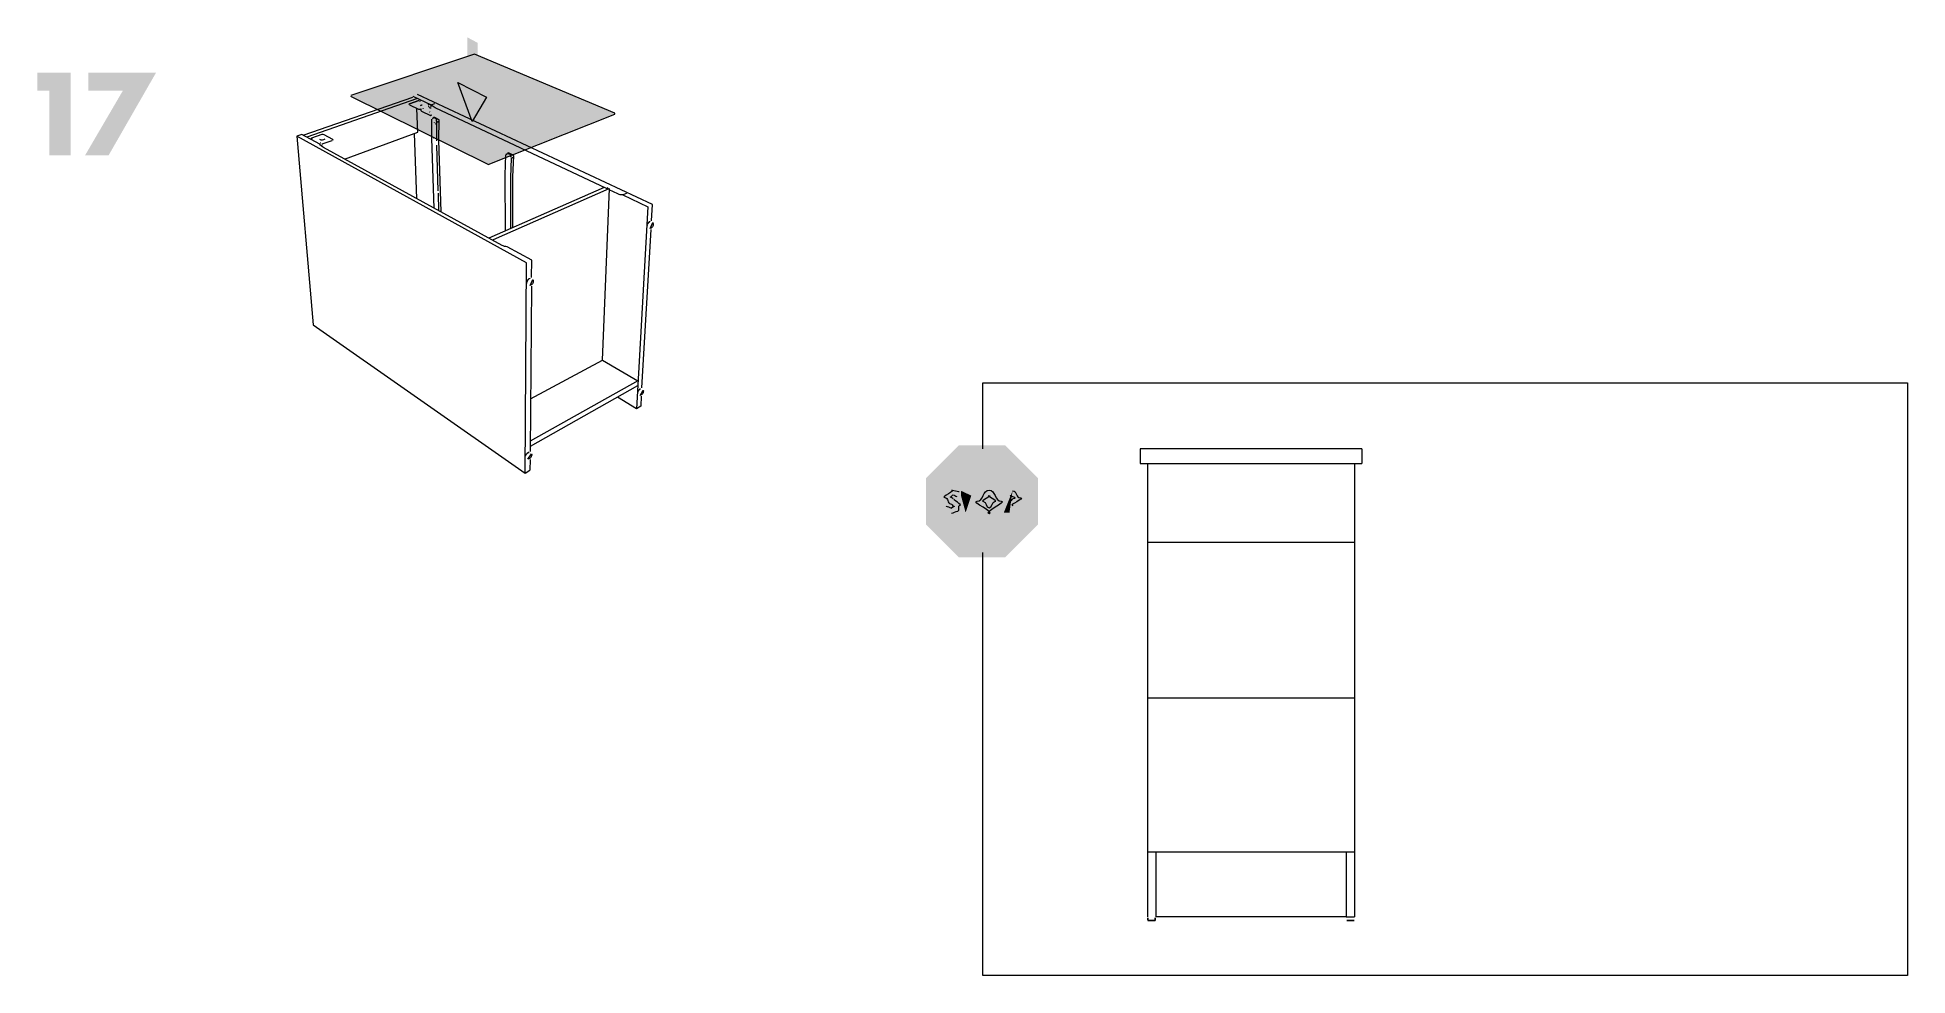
# Model space of a CAD drawing. Header units: metres. Extents: x -27.1 to 47.9, y -10.7 to 6.6.
# Drawn here: x 17.751 to 20.817, y -1.366 to 0.173 of the extents above; entities that cross this region are included whole.
import ezdxf

# ---------------------------------------------------------------- set-up
doc = ezdxf.new("R2010")
doc.units = ezdxf.units.M
doc.header["$MEASUREMENT"] = 0
doc.layers.add('PDF_Working_Num_Penna__1_Num_Penna__1_Num_Penna__1_Num_Penna__1_Num_Penna__1_Num_Penna__1', color=7, linetype='Continuous', lineweight=18, true_color=0xd1d2d4)
doc.layers.add('PDF_Working_Num_Penna__7_Num_Penna__7_Num_Penna__7_Num_Penna__7_Num_Penna__7_Num_Penna__7', color=7, linetype='Continuous', lineweight=18)

msp = doc.modelspace()

# ---------------------------------------------------------------- hatches: boundary and pattern name
at = {"layer": 'PDF_Working_Num_Penna__1_Num_Penna__1_Num_Penna__1_Num_Penna__1_Num_Penna__1_Num_Penna__1', "linetype": 'Continuous', "lineweight": 18, "true_color": 0xd1d2d4}
msp.add_hatch(color=254, dxfattribs=at).paths.add_polyline_path([(18.6973, 0.0478), (18.4674, 0.1446), (18.2647, 0.0764), (18.4896, -0.0349)])
at = {"layer": 'PDF_Working_Num_Penna__7_Num_Penna__7_Num_Penna__7_Num_Penna__7_Num_Penna__7_Num_Penna__7', "linetype": 'Continuous', "lineweight": 18}
for points in [[(18.4557, 0.0671), (18.4723, 0.0583), (18.4723, 0.1638), (18.4557, 0.1726)], [(17.77, 0.085), (17.77, -0.0205), (17.8051, -0.0205), (17.8051, 0.1147), (17.7506, 0.1147), (17.7506, 0.085)], [(17.8906, 0.085), (17.8289, -0.0205), (17.8675, -0.0205), (17.9451, 0.1147), (17.8341, 0.1147), (17.8341, 0.085)], [(18.4635, 0.0345), (18.4871, 0.0745), (18.44, 0.0988)], [(19.2616, -0.4963), (19.2078, -0.5501), (19.2078, -0.6261), (19.2616, -0.6798), (19.3376, -0.6798), (19.3914, -0.6261), (19.3914, -0.5501), (19.3376, -0.4963)], [(19.265, -0.5786), (19.2727, -0.6065), (19.282, -0.5786), (19.265, -0.5707)], [(19.3446, -0.6065), (19.3496, -0.5707), (19.3353, -0.6065)]]:
    msp.add_hatch(color=7, dxfattribs=at).paths.add_polyline_path(points)

# ---------------------------------------------------------------- linework, layer by layer
at = {"layer": 'PDF_Working_Num_Penna__7_Num_Penna__7_Num_Penna__7_Num_Penna__7_Num_Penna__7_Num_Penna__7', "color": 7, "linetype": 'Continuous', "lineweight": 18, "flags": 128}
for points in [[(18.4673, 0.1452), (18.2645, 0.0773)], [(18.4896, -0.0357), (18.6976, 0.047), (18.6977, 0.0486), (18.4673, 0.1452)], [(18.1866, 0.0123), (18.3663, 0.0746)], [(18.3723, 0.0717), (18.1924, 0.0091)], [(18.4896, -0.0357), (18.2646, 0.0757)], [(18.3662, 0.0765), (18.3965, 0.0622)], [(18.7577, -0.1284), (18.7593, -0.1014), (18.3737, 0.0791)], [(18.3744, 0.0171), (18.3729, 0.0562)], [(18.3973, 0.007), (18.3974, 0.0387)], [(18.4054, 0.0031), (18.4056, 0.0338)], [(18.409, 0.0043), (18.4092, 0.0372)], [(18.5502, -0.5417), (18.5524, -0.1968), (18.1759, 0.0106)], [(18.2173, -0.0021), (18.234, 0.0038)], [(18.2543, -0.0268), (18.3744, 0.0171)], [(18.3729, -0.0918), (18.3687, 0.015)], [(18.401, -0.1072), (18.3973, 0.007)], [(18.4125, -0.1135), (18.409, 0.0043)], [(18.4079, -0.0792), (18.4057, -0.0041)], [(18.5176, -0.0527), (18.5189, -0.0198)], [(18.5267, -0.0571), (18.5279, -0.0252)], [(18.5303, -0.0558), (18.5316, -0.0215), (18.5316, -0.0218), (18.5313, -0.022), (18.5311, -0.022)], [(18.5179, -0.1447), (18.5176, -0.0527)], [(18.5267, -0.1408), (18.5267, -0.0571)], [(18.5302, -0.1393), (18.5303, -0.0558)], [(18.409, -0.1116), (18.4081, -0.0828)], [(18.6802, -0.0736), (18.491, -0.1565)], [(18.4987, -0.1607), (18.4987, -0.1585), (18.6882, -0.0751)], [(18.6882, -0.0751), (18.6768, -0.3568)], [(18.7106, -0.0857), (18.7516, -0.105)], [(18.7516, -0.105), (18.7327, -0.4362)], [(18.7416, -0.4019), (18.7568, -0.1426)], [(18.5609, -0.2353), (18.5586, -0.5065)], [(18.5593, -0.42), (18.6773, -0.3565)], [(18.6773, -0.3565), (18.7349, -0.3904)], [(18.7349, -0.3904), (18.5587, -0.4893)], [(19.301, -0.5017), (19.301, -0.3939), (20.8172, -0.3939), (20.8172, -1.3655), (19.301, -1.3655), (19.301, -0.6719)], [(18.7344, -0.3989), (18.5586, -0.4982)], [(18.7327, -0.4362), (18.7017, -0.4174)], [(18.7408, -0.4158), (18.7399, -0.4321), (18.7327, -0.4362)], [(18.5585, -0.5195), (18.5583, -0.537)], [(19.9226, -0.5022), (19.5586, -0.5022), (19.5586, -0.526), (19.9226, -0.526)], [(19.9226, -0.5022), (19.9226, -0.526)], [(19.5707, -0.526), (19.5707, -1.2694)], [(19.9105, -0.526), (19.9105, -1.2694)], [(19.9093, -0.6556), (19.572, -0.6556)], [(19.9093, -0.9105), (19.572, -0.9105)], [(19.572, -1.1628), (19.9093, -1.1628)], [(19.5843, -1.1628), (19.5843, -1.2694)], [(19.8969, -1.1628), (19.8969, -1.2694), (19.9105, -1.2694)], [(19.5843, -1.2686), (19.8969, -1.2686)]]:
    msp.add_lwpolyline(points, dxfattribs=at)
for points in [[(18.4635, 0.0345), (18.44, 0.0988), (18.4871, 0.0745)], [(18.3603, 0.0624), (18.3603, 0.0633), (18.3604, 0.0635), (18.3606, 0.0637), (18.3608, 0.0638)], [(18.3607, 0.062), (18.3605, 0.0622)], [(18.361, 0.0639), (18.3761, 0.0692)], [(18.3778, 0.0683), (18.3776, 0.0684), (18.3775, 0.0686)], [(18.3779, 0.0683), (18.3782, 0.0683)], [(18.3916, 0.0622), (18.3914, 0.0621), (18.3914, 0.0619)], [(18.3916, 0.0622), (18.3937, 0.063)], [(18.394, 0.0629), (18.3942, 0.0627), (18.3943, 0.0625), (18.3944, 0.0623)], [(18.3832, 0.0559), (18.3831, 0.0563)], [(18.3921, 0.0597), (18.3921, 0.0594), (18.3922, 0.0593), (18.3923, 0.0591)], [(18.3933, 0.0503), (18.3941, 0.05)], [(18.3949, 0.0568), (18.3948, 0.0571), (18.3946, 0.0574), (18.3944, 0.0577), (18.3942, 0.0579), (18.394, 0.0581)], [(18.3946, 0.0602), (18.3945, 0.0604)], [(18.3962, 0.0597), (18.395, 0.0602)], [(18.3951, 0.0561), (18.395, 0.0565)], [(18.3953, 0.0503), (18.3953, 0.0505), (18.3952, 0.0507)], [(18.3952, 0.0447), (18.3955, 0.0446)], [(18.3958, 0.0447), (18.3965, 0.0449), (18.3967, 0.0451), (18.3969, 0.0454), (18.397, 0.0456), (18.397, 0.0458)], [(18.3966, 0.0592), (18.3965, 0.0593), (18.3964, 0.0595)], [(18.3993, 0.0399), (18.3991, 0.0398), (18.3989, 0.0397), (18.3987, 0.0397), (18.3986, 0.0396), (18.3984, 0.0395)], [(18.4, 0.0411), (18.3996, 0.04)], [(18.401, 0.0313), (18.4011, 0.0315)], [(18.4016, 0.0333), (18.4018, 0.0334)], [(18.4031, 0.0307), (18.403, 0.031)], [(18.4044, 0.0373), (18.4041, 0.0376)], [(18.4045, 0.0372), (18.4047, 0.037), (18.4049, 0.0367)], [(18.4048, 0.0362), (18.4047, 0.0359), (18.4047, 0.0357), (18.4047, 0.0355), (18.4048, 0.0353)], [(18.4061, 0.0337), (18.4074, 0.0342), (18.4076, 0.0343), (18.4078, 0.0345), (18.4079, 0.0347)], [(18.4089, 0.0377), (18.4087, 0.0377), (18.4085, 0.0378), (18.4083, 0.0379)], [(18.4086, 0.0367), (18.4085, 0.0367), (18.4083, 0.0367)], [(18.4092, 0.0372), (18.4091, 0.037), (18.4089, 0.0368)], [(18.4092, 0.0372), (18.4091, 0.0375)], [(18.1999, 0.0067), (18.2, 0.0058)], [(18.2021, 0.0066), (18.2023, 0.0067), (18.2024, 0.0069)], [(18.2348, 0.0046), (18.2348, 0.0043), (18.2346, 0.0042), (18.2345, 0.004), (18.2343, 0.0039)], [(18.4009, 0.0077), (18.4006, 0.0077), (18.4002, 0.0077)], [(18.409, 0.0043), (18.4089, 0.004), (18.4086, 0.0039), (18.4085, 0.0038)], [(18.2123, -0.0012), (18.2122, -0.0013), (18.212, -0.0014)], [(18.2156, -0.0003), (18.2153, -0.0002), (18.215, -0.0002)], [(18.2165, -0.0048), (18.2167, -0.0047), (18.2168, -0.0046), (18.217, -0.0044), (18.2172, -0.0042), (18.2173, -0.004), (18.2174, -0.0037), (18.2174, -0.0035)], [(18.519, -0.0194), (18.5189, -0.0196)], [(18.5209, -0.0186), (18.5207, -0.0186), (18.5205, -0.0187), (18.5203, -0.0188), (18.5202, -0.0189), (18.52, -0.019)], [(18.5261, -0.0212), (18.5264, -0.0214), (18.5261, -0.0212), (18.5259, -0.021)], [(18.5264, -0.0214), (18.5266, -0.0216), (18.5268, -0.0219), (18.527, -0.0222), (18.5271, -0.0225)], [(18.5271, -0.0226), (18.5269, -0.0229), (18.5269, -0.023), (18.527, -0.0234), (18.527, -0.0236)], [(18.5284, -0.0253), (18.5298, -0.0248), (18.5299, -0.0246), (18.5301, -0.0245), (18.5302, -0.0244), (18.5303, -0.0242)], [(18.5304, -0.0208), (18.53, -0.0207), (18.5298, -0.0206)], [(18.5312, -0.021), (18.531, -0.0209), (18.5308, -0.0209), (18.5306, -0.0208)], [(18.5311, -0.0221), (18.5309, -0.0221), (18.5307, -0.0221)], [(18.5316, -0.0215), (18.5316, -0.0213), (18.5314, -0.0211)], [(18.6838, -0.0753), (18.6862, -0.0742)], [(18.7504, -0.1363), (18.7503, -0.1365)], [(18.7504, -0.1357), (18.7504, -0.1359)], [(18.7505, -0.1351), (18.7506, -0.1349)], [(18.7505, -0.1351), (18.7505, -0.1353), (18.7505, -0.1356)], [(18.751, -0.1339), (18.7509, -0.134), (18.7508, -0.1343)], [(18.7512, -0.1332), (18.7511, -0.1334), (18.751, -0.1337)], [(18.7516, -0.1326), (18.7514, -0.1328), (18.7513, -0.133)], [(18.7519, -0.132), (18.7518, -0.1322), (18.7517, -0.1324)], [(18.7523, -0.1315), (18.7522, -0.1316), (18.7521, -0.1319)], [(18.7528, -0.131), (18.7526, -0.1311)], [(18.7533, -0.1306), (18.7531, -0.1307), (18.7529, -0.1309)], [(18.7537, -0.1302), (18.7535, -0.1303), (18.7534, -0.1304)], [(18.7542, -0.1299), (18.754, -0.13)], [(18.7546, -0.1296), (18.7545, -0.1297)], [(18.7551, -0.1295), (18.7549, -0.1296)], [(18.5532, -0.229), (18.5531, -0.2292), (18.5531, -0.2295)], [(18.5531, -0.2297), (18.5531, -0.2299), (18.5531, -0.2301)], [(18.5533, -0.2284), (18.5532, -0.2286), (18.5532, -0.2289)], [(18.5533, -0.2284), (18.5534, -0.2282)], [(18.5538, -0.2271), (18.5536, -0.2272), (18.5536, -0.2275)], [(18.554, -0.2264), (18.5539, -0.2266), (18.5538, -0.2269)], [(18.5544, -0.2257), (18.5543, -0.2259), (18.5541, -0.2262)], [(18.5548, -0.2251), (18.5546, -0.2253), (18.5545, -0.2256)], [(18.5552, -0.2246), (18.5551, -0.2247), (18.5549, -0.225)], [(18.5557, -0.224), (18.5555, -0.2242)], [(18.5562, -0.2236), (18.556, -0.2237), (18.5558, -0.2239)], [(18.5567, -0.2232), (18.5565, -0.2233), (18.5563, -0.2235)], [(18.5571, -0.2229), (18.557, -0.223)], [(18.5576, -0.2226), (18.5575, -0.2227)], [(18.5581, -0.2224), (18.5579, -0.2225)], [(18.7348, -0.4099), (18.7347, -0.4101)], [(18.7349, -0.4093), (18.7348, -0.4095)], [(18.735, -0.4087), (18.7349, -0.4089)], [(18.735, -0.4087), (18.7351, -0.4085)], [(18.7355, -0.4075), (18.7354, -0.4077), (18.7353, -0.408)], [(18.7358, -0.407), (18.7357, -0.4072), (18.7356, -0.4074)], [(18.7362, -0.4064), (18.736, -0.4066), (18.7359, -0.4068)], [(18.7366, -0.4059), (18.7364, -0.406), (18.7363, -0.4063)], [(18.737, -0.4054), (18.7368, -0.4055), (18.7367, -0.4057)], [(18.7374, -0.405), (18.7373, -0.4051)], [(18.7379, -0.4046), (18.7377, -0.4047), (18.7376, -0.4049)], [(18.7384, -0.4043), (18.7382, -0.4043)], [(18.7388, -0.404), (18.7386, -0.4041)], [(18.7392, -0.4038), (18.7391, -0.4039)], [(18.5509, -0.5137), (18.5508, -0.5139), (18.5508, -0.5141)], [(18.5511, -0.5131), (18.551, -0.5133), (18.5509, -0.5136)], [(18.5513, -0.5126), (18.5512, -0.5128)], [(18.5513, -0.5125), (18.5514, -0.5124)], [(18.5519, -0.5114), (18.5518, -0.5115), (18.5517, -0.5118)], [(18.5523, -0.5108), (18.5521, -0.511), (18.552, -0.5112)], [(18.5528, -0.5102), (18.5526, -0.5104), (18.5524, -0.5106)], [(18.5537, -0.5092), (18.5535, -0.5094), (18.5533, -0.5096), (18.5532, -0.5097), (18.553, -0.5098), (18.5529, -0.5101)], [(18.5542, -0.5088), (18.554, -0.5089)], [(18.5547, -0.5085), (18.5546, -0.5085), (18.5544, -0.5087)], [(18.5552, -0.5082), (18.5551, -0.5082)], [(18.5557, -0.5079), (18.5555, -0.5081)], [(18.5562, -0.5078), (18.556, -0.5079)], [(18.5567, -0.5077), (18.5565, -0.5078)], [(19.5712, -1.2707), (19.5712, -1.2749)], [(19.5836, -1.2751), (19.5833, -1.2751), (19.5831, -1.2751), (19.5828, -1.2751), (19.5825, -1.2751), (19.582, -1.2751), (19.5816, -1.2751), (19.5811, -1.2751), (19.5805, -1.2751), (19.58, -1.2751), (19.5794, -1.2751), (19.5787, -1.2751), (19.5781, -1.2751), (19.5775, -1.2751), (19.5768, -1.2751), (19.5762, -1.2751), (19.5756, -1.2751), (19.575, -1.2751), (19.5744, -1.2751), (19.5738, -1.2751), (19.5734, -1.2751), (19.5729, -1.2751), (19.5725, -1.2751), (19.5721, -1.2751), (19.5718, -1.2751), (19.5716, -1.2751)], [(19.5835, -1.2751), (19.5832, -1.2751), (19.583, -1.2751), (19.5827, -1.2751), (19.5824, -1.2751), (19.582, -1.2751), (19.5815, -1.2751), (19.581, -1.2751), (19.5805, -1.2751), (19.5799, -1.2751), (19.5793, -1.2751), (19.5787, -1.2751), (19.5781, -1.2751), (19.5775, -1.2751), (19.5768, -1.2751), (19.5762, -1.2751), (19.5756, -1.2751), (19.575, -1.2751), (19.5744, -1.2751), (19.5739, -1.2751), (19.5734, -1.2751), (19.573, -1.2751), (19.5726, -1.2751), (19.5722, -1.2751), (19.5719, -1.2751), (19.5717, -1.2751)], [(19.5775, -1.2749), (19.5776, -1.2749)], [(19.5832, -1.2707), (19.5834, -1.2707)], [(19.5836, -1.275), (19.5837, -1.2707)], [(19.9099, -1.2751), (19.9096, -1.2751), (19.9094, -1.2751), (19.9091, -1.2751), (19.9087, -1.2751), (19.9083, -1.2751), (19.9079, -1.2751), (19.9074, -1.2751), (19.9068, -1.2751), (19.9062, -1.2751), (19.9056, -1.2751), (19.905, -1.2751), (19.9044, -1.2751), (19.9037, -1.2751), (19.9031, -1.2751), (19.9025, -1.2751), (19.9018, -1.2751), (19.9012, -1.2751), (19.9007, -1.2751), (19.9001, -1.2751), (19.8996, -1.2751), (19.8992, -1.2751), (19.8988, -1.2751), (19.8984, -1.2751), (19.8981, -1.2751), (19.8979, -1.2751)], [(19.9098, -1.2751), (19.9095, -1.2751), (19.9093, -1.2751), (19.909, -1.2751), (19.9087, -1.2751), (19.9083, -1.2751), (19.9078, -1.2751), (19.9073, -1.2751), (19.9068, -1.2751), (19.9062, -1.2751), (19.9056, -1.2751), (19.905, -1.2751), (19.9044, -1.2751), (19.9037, -1.2751), (19.9031, -1.2751), (19.9025, -1.2751), (19.9019, -1.2751), (19.9013, -1.2751), (19.9007, -1.2751), (19.9002, -1.2751), (19.8997, -1.2751), (19.8992, -1.2751), (19.8988, -1.2751), (19.8985, -1.2751), (19.8982, -1.2751), (19.898, -1.2751)], [(19.8988, -1.2749), (19.8991, -1.2749)], [(19.9037, -1.2749), (19.9039, -1.2749)]]:
    msp.add_lwpolyline(points, close=True, dxfattribs=at)
for points in [[(18.3607, 0.062), (18.3755, 0.0549, 0.177969), (18.3781, 0.0549), (18.3792, 0.0553), (18.3792, 0.054, 0.259699), (18.3804, 0.0518), (18.3952, 0.0447)], [(18.6838, -0.0753), (18.4028, 0.0573, -0.098908), (18.3965, 0.0622), (18.4021, 0.0642)], [(18.561, -0.2213), (18.5612, -0.1927), (18.5208, -0.1706, -0.137305), (18.5127, -0.1684), (18.2198, -0.0079, -0.091391), (18.2136, -0.0025), (18.1843, 0.0135), (18.1759, 0.0106), (18.2029, -0.2984), (18.5502, -0.5417), (18.5583, -0.537)], [(18.1999, 0.0067), (18.1999, 0.0069), (18.2, 0.0071), (18.2001, 0.0073), (18.2002, 0.0075), (18.2003, 0.0076), (18.2005, 0.0078), (18.2006, 0.0078), (18.2173, 0.0137, -0.187781), (18.22, 0.0136), (18.2344, 0.0059), (18.2346, 0.0058), (18.2347, 0.0055), (18.2348, 0.0046)], [(18.7164, -0.0831), (18.7106, -0.0857, -0.134196), (18.7023, -0.084), (18.6881, -0.0773)]]:
    msp.add_lwpolyline(points, format="xyb", dxfattribs=at)
for points in [[(18.381, 0.062), (18.3809, 0.0619), (18.3808, 0.0617), (18.3806, 0.0615), (18.3803, 0.0614), (18.3801, 0.0612), (18.3798, 0.0611), (18.3794, 0.0609), (18.3792, 0.0609), (18.379, 0.0608, -0.246304)], [(18.4081, 0.0379), (18.4078, 0.038), (18.4076, 0.0381), (18.4075, 0.0382), (18.4074, 0.0384), (18.4072, 0.0386), (18.4024, 0.0412, 0.216434), (18.4, 0.0411)], [(18.5297, -0.0204), (18.5296, -0.0202), (18.5294, -0.02), (18.5241, -0.0171, 0.211672), (18.5215, -0.0172), (18.5221, -0.0179)], [(18.7596, -0.131), (18.7599, -0.1312, -0.447233), (18.7554, -0.1405)], [(18.5629, -0.2241), (18.5631, -0.2242), (18.5632, -0.2243, -0.446833), (18.5585, -0.2341)], [(18.7437, -0.4056), (18.7439, -0.4057, -0.433038), (18.739, -0.4143)], [(18.5609, -0.5102), (18.561, -0.5104, -0.433578), (18.5549, -0.5188)]]:
    msp.add_lwpolyline(points, format="xyb", close=True, dxfattribs=at)
at = {"layer": 'PDF_Working_Num_Penna__7_Num_Penna__7_Num_Penna__7_Num_Penna__7_Num_Penna__7_Num_Penna__7', "color": 7, "linetype": 'Continuous', "lineweight": 18}
msp.add_arc((18.2174, 0.0122), 0.00774, 236.5815, 311.1681, dxfattribs=at)
for points in [[(19.2506, -0.5697), (19.2578, -0.5697), (19.231, -0.5818), (19.2383, -0.5818)], [(19.2383, -0.5818), (19.2452, -0.5818), (19.2419, -0.5919), (19.248, -0.5919)], [(19.2521, -0.584), (19.2538, -0.584), (19.2459, -0.5805), (19.248, -0.5805)], [(19.2619, -0.5727), (19.2655, -0.5727), (19.247, -0.5697), (19.2506, -0.5697)], [(19.248, -0.5805), (19.25, -0.5805), (19.2503, -0.5775), (19.252, -0.5775)], [(19.252, -0.5775), (19.2543, -0.5775), (19.2559, -0.5799), (19.2582, -0.5799)], [(19.2913, -0.5879), (19.3022, -0.5879), (19.3008, -0.5695), (19.3111, -0.5695)], [(19.3111, -0.5785), (19.3167, -0.5785), (19.2961, -0.588), (19.301, -0.588)], [(19.3213, -0.588), (19.3262, -0.588), (19.3056, -0.5785), (19.3111, -0.5785)], [(19.3111, -0.5695), (19.3215, -0.5695), (19.3201, -0.5879), (19.331, -0.5879)], [(19.3626, -0.5825), (19.3711, -0.5825), (19.3418, -0.5947), (19.3499, -0.5947)], [(19.3529, -0.5828), (19.3574, -0.5828), (19.3426, -0.5782), (19.3462, -0.5782)], [(19.3496, -0.5707), (19.3573, -0.5707), (19.3544, -0.5825), (19.3626, -0.5825)], [(19.2491, -0.5996), (19.2523, -0.5996), (19.2378, -0.5959), (19.2409, -0.5959)], [(19.2536, -0.596), (19.2562, -0.596), (19.2469, -0.5996), (19.2491, -0.5996)], [(19.248, -0.5919), (19.2501, -0.5919), (19.251, -0.596), (19.2536, -0.596)], [(19.2633, -0.5945), (19.2691, -0.5945), (19.2493, -0.5847), (19.2545, -0.5847)], [(19.2495, -0.6075), (19.2531, -0.6075), (19.2559, -0.6041), (19.2596, -0.6041)], [(19.2596, -0.6041), (19.2634, -0.6041), (19.2598, -0.5945), (19.2633, -0.5945)], [(19.3111, -0.6077), (19.3226, -0.6077), (19.2797, -0.5879), (19.2913, -0.5879)], [(19.331, -0.5879), (19.3426, -0.5879), (19.2996, -0.6077), (19.3111, -0.6077)], [(19.301, -0.588), (19.3072, -0.588), (19.3056, -0.5987), (19.3111, -0.5987)], [(19.3111, -0.5987), (19.3167, -0.5987), (19.3151, -0.588), (19.3213, -0.588)], [(19.3462, -0.5871), (19.3496, -0.5871), (19.3485, -0.5828), (19.3529, -0.5828)]]:
    msp.add_open_spline(points, degree=3, dxfattribs=at)

doc.saveas('drawing.dxf')
